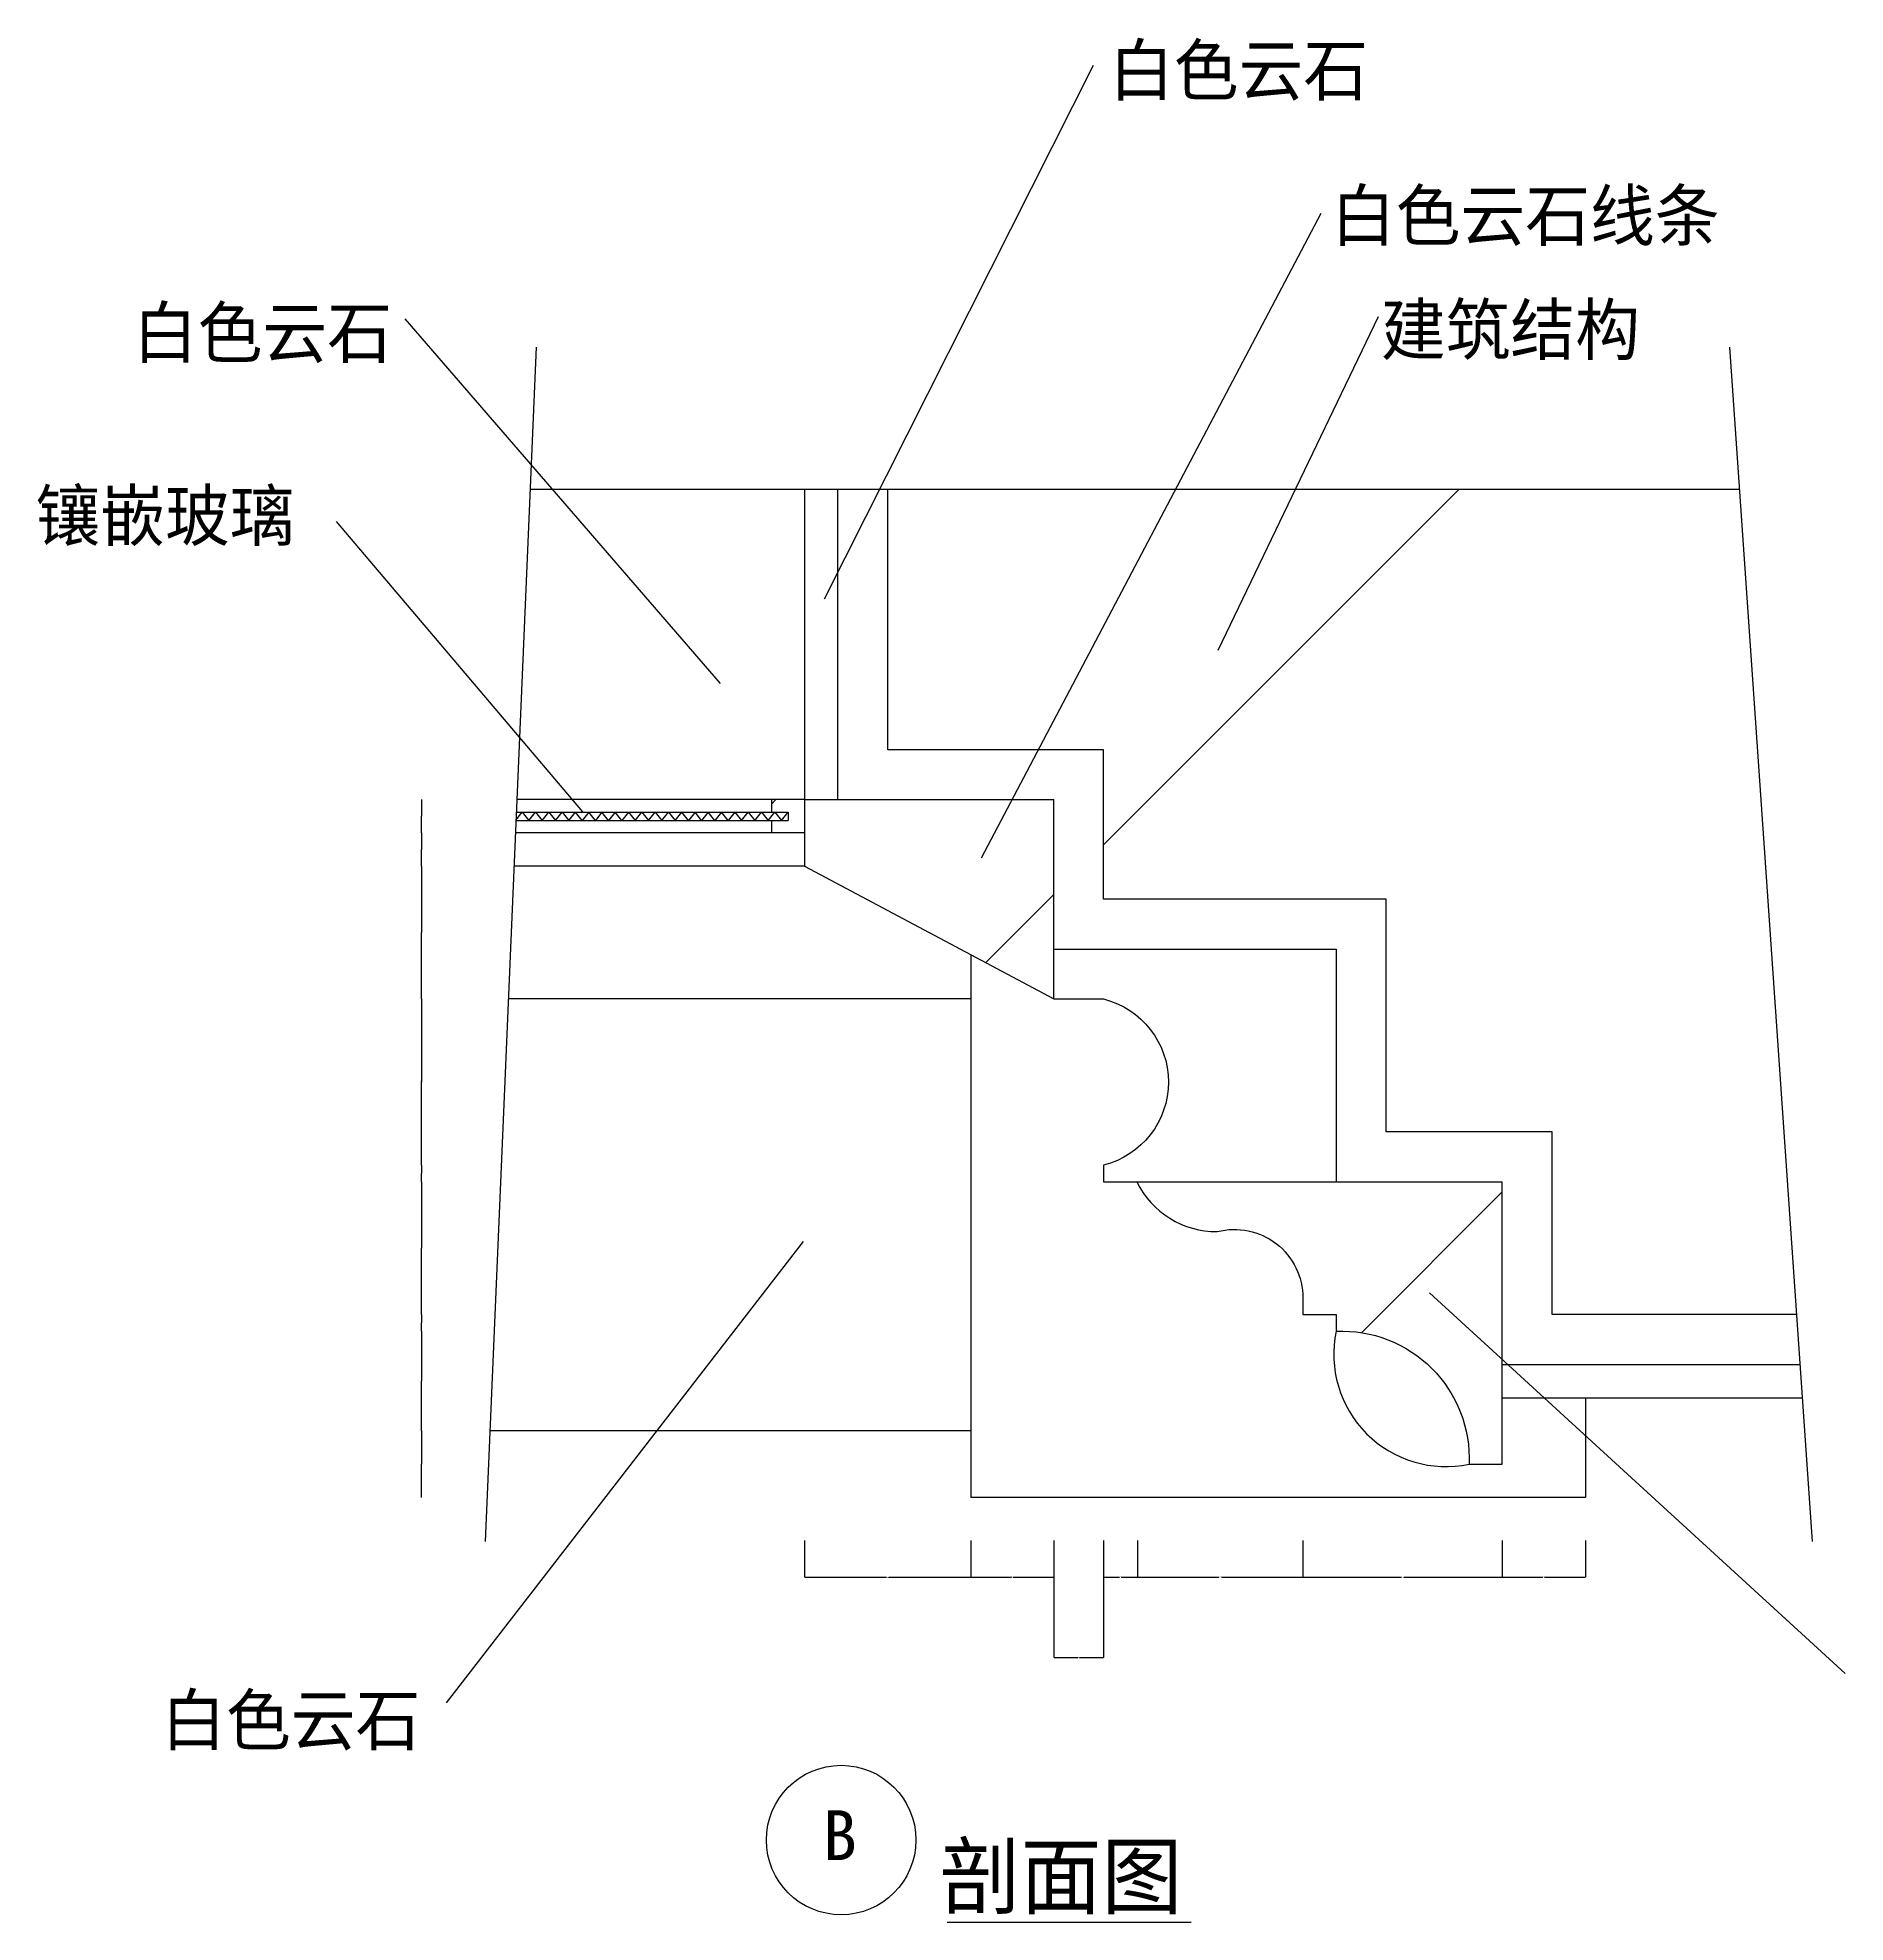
# Model space of a CAD drawing. Header units: metres. Extents: x 204 to 5299, y 190 to 6956.
# Drawn here: x 204 to 2381, y 190 to 2459 of the extents above; entities that cross this region are included whole.
import ezdxf

# ---------------------------------------------------------------- set-up
doc = ezdxf.new("R2010")
doc.units = ezdxf.units.M
for name, color, linetype in [('2', 2, 'Continuous'), ('4', 4, 'Continuous'), ('7', 7, 'Continuous'), ('BH', 3, 'Continuous'), ('DIM', 3, 'Continuous'), ('TEXT', 3, 'Continuous')]:
    doc.layers.add(name, color=color, linetype=linetype)
doc.dimstyles.get("Standard").update_dxf_attribs({"dimtxt": 2.5, "dimasz": 2.5, "dimexe": 1.25, "dimexo": 0.625, "dimtad": 1, "dimcen": 2.5, "dimazin": 3, "dimtfac": 1, "dimtmove": 0, "dimatfit": 3})

# ---------------------------------------------------------------- blocks, each defined once
blk = doc.blocks.new('*D2')
for p, q in [((666.32, 1082.04), (666.32, 1002.04)), ((666.07, 1002.04), (665.82, 1002.04)), ((666.32, 922.04), (666.32, 1002.04)), ((666.32, 1002.04), (666.32, 1002.04)), ((666.57, 1002.04), (666.82, 1002.04))]:
    blk.add_line(p, q)
at = {"layer": 'Defpoints'}
for p in [(666.32, 1082.04), (666.32, 1002.04), (666.32, 922.04)]:
    blk.add_point(p, dxfattribs=at)
at = {"layer": 'DIM', "insert": (666.32, 1003.165), "char_height": 1, "attachment_point": 5}
blk.add_mtext('80', dxfattribs=at)
blk = doc.blocks.new('*D3')
for p, q in [((1967.74, 650.21), (1967.74, 605.89)), ((2067.74, 650.21), (2067.74, 605.89)), ((1967.99, 605.89), (2016.74, 605.89)), ((2018.74, 605.89), (2067.49, 605.89))]:
    blk.add_line(p, q)
at = {"layer": 'Defpoints'}
for p in [(1967.74, 650.21), (2067.74, 650.21), (1967.74, 605.89)]:
    blk.add_point(p, dxfattribs=at)
at = {"layer": 'DIM', "insert": (2017.74, 605.89), "char_height": 1, "attachment_point": 5}
blk.add_mtext('50', dxfattribs=at)
blk = doc.blocks.new('*D4')
for p, q in [((666.32, 902.04), (666.32, 842.04)), ((666.07, 842.04), (665.82, 842.04)), ((666.32, 782.04), (666.32, 842.04)), ((666.32, 842.04), (666.32, 842.04)), ((666.57, 842.04), (666.82, 842.04))]:
    blk.add_line(p, q)
at = {"layer": 'Defpoints'}
for p in [(666.32, 902.04), (666.32, 842.04), (666.32, 782.04)]:
    blk.add_point(p, dxfattribs=at)
at = {"layer": 'DIM', "insert": (666.32, 843.165), "char_height": 1, "attachment_point": 5}
blk.add_mtext('60', dxfattribs=at)
blk = doc.blocks.new('*D5')
for p, q in [((666.07, 912.04), (665.82, 912.04)), ((666.32, 922.04), (666.32, 912.04)), ((666.32, 902.04), (666.32, 912.04)), ((666.32, 912.04), (666.32, 912.04)), ((666.57, 912.04), (666.82, 912.04))]:
    blk.add_line(p, q)
at = {"layer": 'Defpoints'}
for p in [(666.32, 922.04), (666.32, 912.04), (666.32, 902.04)]:
    blk.add_point(p, dxfattribs=at)
at = {"layer": 'DIM', "insert": (666.32, 913.165), "char_height": 1, "attachment_point": 5}
blk.add_mtext('10', dxfattribs=at)
blk = doc.blocks.new('*D6')
for p, q in [((666.32, 782.04), (666.32, 742.04)), ((666.07, 742.04), (665.82, 742.04)), ((666.32, 702.04), (666.32, 742.04)), ((666.32, 742.04), (666.32, 742.04)), ((666.57, 742.04), (666.82, 742.04))]:
    blk.add_line(p, q)
at = {"layer": 'Defpoints'}
for p in [(666.32, 782.04), (666.32, 742.04), (666.32, 702.04)]:
    blk.add_point(p, dxfattribs=at)
at = {"layer": 'DIM', "insert": (666.32, 743.165), "char_height": 1, "attachment_point": 5}
blk.add_mtext('40', dxfattribs=at)
blk = doc.blocks.new('*D7')
for p, q in [((1327.74, 650.21), (1327.74, 605.89)), ((1427.74, 650.21), (1427.74, 605.89)), ((1327.99, 605.89), (1376.74, 605.89)), ((1378.74, 605.89), (1427.49, 605.89))]:
    blk.add_line(p, q)
at = {"layer": 'Defpoints'}
for p in [(1327.74, 650.21), (1427.74, 650.21), (1327.74, 605.89)]:
    blk.add_point(p, dxfattribs=at)
at = {"layer": 'DIM', "insert": (1377.74, 605.89), "char_height": 1, "attachment_point": 5}
blk.add_mtext('50', dxfattribs=at)
blk = doc.blocks.new('*D8')
for p, q in [((1127.74, 650.21), (1127.74, 605.89)), ((1327.74, 650.21), (1327.74, 605.89)), ((1127.99, 605.89), (1226.24, 605.89)), ((1229.24, 605.89), (1327.49, 605.89))]:
    blk.add_line(p, q)
at = {"layer": 'Defpoints'}
for p in [(1127.74, 650.21), (1327.74, 650.21), (1127.74, 605.89)]:
    blk.add_point(p, dxfattribs=at)
at = {"layer": 'DIM', "insert": (1227.74, 605.89), "char_height": 1, "attachment_point": 5}
blk.add_mtext('100', dxfattribs=at)
blk = doc.blocks.new('*D9')
for p, q in [((1528.32, 650.21), (1528.32, 605.89)), ((1727.74, 650.21), (1727.74, 605.89)), ((1528.57, 605.89), (1626.53, 605.89)), ((1629.53, 605.89), (1727.49, 605.89))]:
    blk.add_line(p, q)
at = {"layer": 'Defpoints'}
for p in [(1528.32, 650.21), (1727.74, 650.21), (1528.32, 605.89)]:
    blk.add_point(p, dxfattribs=at)
at = {"layer": 'DIM', "insert": (1628.03, 605.89), "char_height": 1, "attachment_point": 5}
blk.add_mtext('100', dxfattribs=at)
blk = doc.blocks.new('*D10')
for p, q in [((1427.74, 650.21), (1427.74, 509.18)), ((1487.74, 650.21), (1487.74, 509.18)), ((1427.99, 509.18), (1456.74, 509.18)), ((1458.74, 509.18), (1487.49, 509.18))]:
    blk.add_line(p, q)
at = {"layer": 'Defpoints'}
for p in [(1427.74, 650.21), (1487.74, 650.21), (1427.74, 509.18)]:
    blk.add_point(p, dxfattribs=at)
at = {"layer": 'DIM', "insert": (1457.74, 509.18), "char_height": 1, "attachment_point": 5}
blk.add_mtext('30', dxfattribs=at)
blk = doc.blocks.new('*D11')
for p, q in [((1487.74, 650.21), (1487.74, 605.89)), ((1528.32, 650.21), (1528.32, 605.89)), ((1487.99, 605.89), (1507.03, 605.89)), ((1509.03, 605.89), (1528.07, 605.89))]:
    blk.add_line(p, q)
at = {"layer": 'Defpoints'}
for p in [(1487.74, 650.21), (1528.32, 650.21), (1487.74, 605.89)]:
    blk.add_point(p, dxfattribs=at)
at = {"layer": 'DIM', "insert": (1508.03, 605.89), "char_height": 1, "attachment_point": 5}
blk.add_mtext('20', dxfattribs=at)
blk = doc.blocks.new('*D12')
for p, q in [((1727.74, 650.21), (1727.74, 605.89)), ((1967.74, 650.21), (1967.74, 605.89)), ((1727.99, 605.89), (1846.24, 605.89)), ((1849.24, 605.89), (1967.49, 605.89))]:
    blk.add_line(p, q)
at = {"layer": 'Defpoints'}
for p in [(1727.74, 650.21), (1967.74, 650.21), (1727.74, 605.89)]:
    blk.add_point(p, dxfattribs=at)
at = {"layer": 'DIM', "insert": (1847.74, 605.89), "char_height": 1, "attachment_point": 5}
blk.add_mtext('120', dxfattribs=at)
blk = doc.blocks.new('*D23')
for p, q in [((666.32, 1502.04), (666.32, 1482.04)), ((666.07, 1482.04), (665.82, 1482.04)), ((666.32, 1462.04), (666.32, 1482.04)), ((666.32, 1482.04), (666.32, 1482.04)), ((666.57, 1482.04), (666.82, 1482.04))]:
    blk.add_line(p, q)
at = {"layer": 'Defpoints'}
for p in [(666.32, 1502.04), (666.32, 1482.04), (666.32, 1462.04)]:
    blk.add_point(p, dxfattribs=at)
at = {"layer": 'DIM', "insert": (666.32, 1483.165), "char_height": 1, "attachment_point": 5}
blk.add_mtext('20', dxfattribs=at)
blk = doc.blocks.new('*D24')
for p, q in [((666.32, 1302.04), (666.32, 1202.04)), ((666.07, 1202.04), (665.82, 1202.04)), ((666.32, 1102.04), (666.32, 1202.04)), ((666.32, 1202.04), (666.32, 1202.04)), ((666.57, 1202.04), (666.82, 1202.04))]:
    blk.add_line(p, q)
at = {"layer": 'Defpoints'}
for p in [(666.32, 1302.04), (666.32, 1202.04), (666.32, 1102.04)]:
    blk.add_point(p, dxfattribs=at)
at = {"layer": 'DIM', "insert": (666.32, 1203.165), "char_height": 1, "attachment_point": 5}
blk.add_mtext('100', dxfattribs=at)
blk = doc.blocks.new('*D28')
for p, q in [((666.07, 1522.04), (665.82, 1522.04)), ((666.32, 1542.04), (666.32, 1522.04)), ((666.32, 1502.04), (666.32, 1522.04)), ((666.32, 1522.04), (666.32, 1522.04)), ((666.57, 1522.04), (666.82, 1522.04))]:
    blk.add_line(p, q)
at = {"layer": 'Defpoints'}
for p in [(666.32, 1542.04), (666.32, 1522.04), (666.32, 1502.04)]:
    blk.add_point(p, dxfattribs=at)
at = {"layer": 'DIM', "insert": (666.32, 1523.165), "char_height": 1, "attachment_point": 5}
blk.add_mtext('20', dxfattribs=at)
blk = doc.blocks.new('*D29')
for p, q in [((666.32, 1462.04), (666.32, 1382.04)), ((666.07, 1382.04), (665.82, 1382.04)), ((666.32, 1302.04), (666.32, 1382.04)), ((666.32, 1382.04), (666.32, 1382.04)), ((666.57, 1382.04), (666.82, 1382.04))]:
    blk.add_line(p, q)
at = {"layer": 'Defpoints'}
for p in [(666.32, 1462.04), (666.32, 1382.04), (666.32, 1302.04)]:
    blk.add_point(p, dxfattribs=at)
at = {"layer": 'DIM', "insert": (666.32, 1383.165), "char_height": 1, "attachment_point": 5}
blk.add_mtext('80', dxfattribs=at)
blk = doc.blocks.new('*D30')
for p, q in [((666.07, 1092.04), (665.82, 1092.04)), ((666.32, 1102.04), (666.32, 1092.04)), ((666.32, 1082.04), (666.32, 1092.04)), ((666.32, 1092.04), (666.32, 1092.04)), ((666.57, 1092.04), (666.82, 1092.04))]:
    blk.add_line(p, q)
at = {"layer": 'Defpoints'}
for p in [(666.32, 1102.04), (666.32, 1092.04), (666.32, 1082.04)]:
    blk.add_point(p, dxfattribs=at)
at = {"layer": 'DIM', "insert": (666.32, 1093.165), "char_height": 1, "attachment_point": 5}
blk.add_mtext('10', dxfattribs=at)

msp = doc.modelspace()

# ---------------------------------------------------------------- hatches: boundary and pattern name
at = {"layer": 'BH'}
h = msp.add_hatch(dxfattribs=at)
h.set_pattern_fill('ANSI33', scale=200)
h.paths.add_polyline_path([(1767.74, 1362.04), (1427.74, 1362.04), (1427.74, 1302.04), (1487.74, 1302.04, -0.78), (1487.74, 1102.04), (1487.74, 1082.04), (1527.74, 1082.04), (1767.74, 1082.04)])
h.paths.add_polyline_path([(1767.74, 1082.04), (1527.74, 1082.04, 0.29), (1624.61, 1022.04, -0.49), (1727.74, 941.1), (1727.74, 922.04), (1767.74, 922.04), (1767.74, 902.04, -0.37), (1924.43, 782.04), (1967.74, 782.04), (1967.74, 822.04), (1967.74, 1082.04)])
h.paths.add_polyline_path([(2328.7, 822.04), (2325.94, 862.04), (1967.74, 862.04), (1967.74, 822.04)])
h.paths.add_polyline_path([(1427.74, 1302.04), (1427.74, 1542.04), (1127.74, 1542.04), (1127.74, 1462.04)])
h.paths.add_polyline_path([(1127.74, 1542.04), (1167.74, 1542.04), (1167.74, 1915.24), (1127.74, 1915.24)])
h = msp.add_hatch(dxfattribs=at)
h.set_pattern_fill('AR-CONC', scale=10)
h.paths.add_polyline_path([(1427.74, 1542.04), (1427.74, 1362.04), (1767.74, 1362.04), (1767.74, 1082.04), (1967.74, 1082.04), (1967.74, 862.04), (2325.94, 862.04), (2321.8, 922.04), (2027.74, 922.04), (2027.74, 1142.04), (1827.74, 1142.04), (1827.74, 1422.04), (1487.74, 1422.04), (1487.74, 1602.04), (1227.74, 1602.04), (1227.74, 1915.24), (1167.74, 1915.24), (1167.74, 1542.04)])
h = msp.add_hatch(dxfattribs=at)
h.set_pattern_fill('ANSI31', scale=1000)
h.paths.add_polyline_path([(1227.74, 1915.24), (1227.74, 1602.04), (1487.74, 1602.04), (1487.74, 1422.04), (1827.74, 1422.04), (1827.74, 1142.04), (2027.74, 1142.04), (2027.74, 922.04), (2321.8, 922.04), (2253.26, 1915.24)])
h = msp.add_hatch(dxfattribs=at)
h.set_pattern_fill('ANSI32', scale=50)
h.paths.add_polyline_path([(1127.74, 1502.04), (1127.74, 1542.04), (1087.74, 1542.04), (1087.74, 1527.04), (1107.74, 1527.04), (1107.74, 1517.04), (1087.74, 1517.04), (1087.74, 1502.04)])

# ---------------------------------------------------------------- linework, layer by layer
at = {"layer": '2'}
msp.add_lwpolyline([(2321.8, 922.04), (2027.74, 922.04), (2027.74, 1142.04), (1827.74, 1142.04), (1827.74, 1422.04), (1487.74, 1422.04), (1487.74, 1602.04), (1227.74, 1602.04), (1227.74, 1915.24)], dxfattribs=at)
at = {"layer": '4'}
for p, q in [((1167.74, 1542.04), (1167.74, 1915.24)), ((1127.74, 1542.04), (781.06, 1542.04)), ((1127.74, 1542.04), (1427.74, 1542.04)), ((1427.74, 1302.04), (1427.74, 1542.04)), ((1127.74, 1502.04), (779.35, 1502.04)), ((1127.74, 1462.04), (777.64, 1462.04)), ((1427.74, 1362.04), (1767.74, 1362.04)), ((1767.74, 1362.04), (1767.74, 1082.04)), ((1327.74, 1355.37), (1327.74, 702.04)), ((1327.74, 1302.04), (770.8, 1302.04)), ((1527.74, 1082.04), (1767.74, 1082.04)), ((1767.74, 1082.04), (1967.74, 1082.04)), ((1967.74, 822.04), (1967.74, 1082.04)), ((1967.74, 862.04), (2325.94, 862.04)), ((2067.74, 822.04), (2067.74, 702.04)), ((1327.74, 782.04), (748.58, 782.04)), ((2067.74, 702.04), (1327.74, 702.04))]:
    msp.add_line(p, q, dxfattribs=at)
msp.add_lwpolyline([(1127.74, 1915.24), (1127.74, 1462.04), (1427.74, 1302.04), (1487.74, 1302.04, -0.78), (1487.74, 1102.04), (1487.74, 1082.04), (1527.74, 1082.04, 0.29), (1624.61, 1022.04, -0.49), (1727.74, 942.04), (1727.74, 922.04), (1767.74, 922.04), (1767.74, 902.04, -0.44), (1927.74, 742.04), (1967.74, 742.04), (1967.74, 822.04), (2328.7, 822.04)], format="xyb", dxfattribs=at)
for points in [[(1087.74, 1542.04), (1087.74, 1527.04)], [(1087.74, 1517.04), (1087.74, 1502.04)]]:
    msp.add_lwpolyline(points, dxfattribs=at)
at = {"layer": '7'}
for p, q in [((780.42, 1527.04), (1107.74, 1527.04)), ((1127.74, 1502.04), (779.35, 1502.04)), ((779.99, 1517.04), (1107.74, 1517.04))]:
    msp.add_line(p, q, dxfattribs=at)
msp.add_lwpolyline([(1107.74, 1527.04), (1107.74, 1517.04)], dxfattribs=at)
msp.add_arc((1899.85, 874.16), 135.03, 168.08, 281.92, dxfattribs=at)
at = {"layer": 'BH'}
for points in [[(780.01, 1517.38), (787.74, 1527.04), (795.74, 1517.04), (803.74, 1527.04), (811.74, 1517.04), (819.74, 1527.04), (827.74, 1517.04), (835.74, 1527.04), (843.74, 1517.04), (851.74, 1527.04)], [(915.74, 1527.04), (907.74, 1517.04), (899.74, 1527.04), (891.74, 1517.04), (883.74, 1527.04), (875.74, 1517.04), (867.74, 1527.04), (859.74, 1517.04), (851.74, 1527.04)], [(915.74, 1527.04), (923.74, 1517.04), (931.74, 1527.04), (939.74, 1517.04), (947.74, 1527.04), (955.74, 1517.04), (963.74, 1527.04), (971.74, 1517.04), (979.74, 1527.04)], [(1043.74, 1527.04), (1035.74, 1517.04), (1027.74, 1527.04), (1019.74, 1517.04), (1011.74, 1527.04), (1003.74, 1517.04), (995.74, 1527.04), (987.74, 1517.04), (979.74, 1527.04)], [(1043.74, 1527.04), (1051.74, 1517.04), (1059.74, 1527.04), (1067.74, 1517.04), (1075.74, 1527.04), (1083.74, 1517.04), (1091.74, 1527.04), (1099.74, 1517.04), (1107.74, 1527.04)]]:
    msp.add_lwpolyline(points, dxfattribs=at)
at = {"layer": 'DIM'}
for p, q in [((804.33, 2086.58), (742.89, 648.7)), ((2241.43, 2086.58), (2340.66, 648.7)), ((2253.26, 1915.24), (797.01, 1915.24))]:
    msp.add_line(p, q, dxfattribs=at)
at = {"layer": 'TEXT'}
msp.add_line((1299.44, 190.45), (1593.31, 190.45), dxfattribs=at)
msp.add_circle((1171.66, 289.46), 90, dxfattribs=at)

# ---------------------------------------------------------------- texts
for s, height, p in [('白色云石', 60, (1494.19, 2390.23)), ('白色云石线条', 60, (1761.39, 2215.25)), ('白色云石', 60, (318.88, 2074.2)), ('建筑结构', 60, (1821.52, 2077.79)), ('镶嵌玻璃', 60, (201.56, 1853.89)), ('白色云石', 60, (353.05, 403.95)), ('B', 60, (1149.72, 265.32)), ('剖面图', 75, (1290.24, 208.39))]:
    msp.add_text(s, height=height, dxfattribs=at).set_placement(p)

# ---------------------------------------------------------------- dimensions: what is measured, and where the dimension line sits
at = {"layer": 'DIM'}
for base, p1, p2, text, picture, middle in [((666.32, 1522.04), (666.32, 1502.04), (666.32, 1542.04), '20', '*D28', (666.32, 1523.165)), ((666.32, 1482.04), (666.32, 1462.04), (666.32, 1502.04), '20', '*D23', (666.32, 1483.165)), ((666.32, 1382.04), (666.32, 1302.04), (666.32, 1462.04), '80', '*D29', (666.32, 1383.165)), ((666.32, 1202.04), (666.32, 1102.04), (666.32, 1302.04), '100', '*D24', (666.32, 1203.165)), ((666.32, 1092.04), (666.32, 1082.04), (666.32, 1102.04), '10', '*D30', (666.32, 1093.165)), ((666.32, 1002.04), (666.32, 922.04), (666.32, 1082.04), '80', '*D2', (666.32, 1003.165)), ((666.32, 912.04), (666.32, 902.04), (666.32, 922.04), '10', '*D5', (666.32, 913.165)), ((666.32, 842.04), (666.32, 782.04), (666.32, 902.04), '60', '*D4', (666.32, 843.165)), ((666.32, 742.04), (666.32, 702.04), (666.32, 782.04), '40', '*D6', (666.32, 743.165)), ((1127.74, 605.89), (1127.74, 650.21), (1327.74, 650.21), '100', '*D8', (1227.74, 605.89)), ((1327.74, 605.89), (1327.74, 650.21), (1427.74, 650.21), '50', '*D7', (1377.74, 605.89)), ((1427.74, 509.18), (1427.74, 650.21), (1487.74, 650.21), '30', '*D10', (1457.74, 509.18)), ((1487.74, 605.89), (1487.74, 650.21), (1528.32, 650.21), '20', '*D11', (1508.03, 605.89)), ((1528.32, 605.89), (1528.32, 650.21), (1727.74, 650.21), '100', '*D9', (1628.03, 605.89)), ((1727.74, 605.89), (1727.74, 650.21), (1967.74, 650.21), '120', '*D12', (1847.74, 605.89)), ((1967.74, 605.89), (1967.74, 650.21), (2067.74, 650.21), '50', '*D3', (2017.74, 605.89))]:
    dim = msp.add_linear_dim(base=base, p1=p1, p2=p2, text=text, dimstyle='Standard', dxfattribs=at)
    dim.commit()
    dim.dimension.update_dxf_attribs({"geometry": picture, "text_midpoint": middle})

# ---------------------------------------------------------------- leaders
for points in [[(1151.82, 1783.72), (1475.69, 2426.35)], [(1340.59, 1471.86), (1749.59, 2248.2)], [(1026.28, 1681.71), (646.87, 2120.78)], [(1625.68, 1722.12), (1818.86, 2123.62)], [(860.68, 1527.24), (564.11, 1876.95)], [(1125.9, 1009.89), (696.08, 454.71)], [(1879.94, 948.25), (2380.76, 490.08)]]:
    msp.add_leader(points, dimstyle='Standard', dxfattribs=at)

doc.saveas('drawing.dxf')
